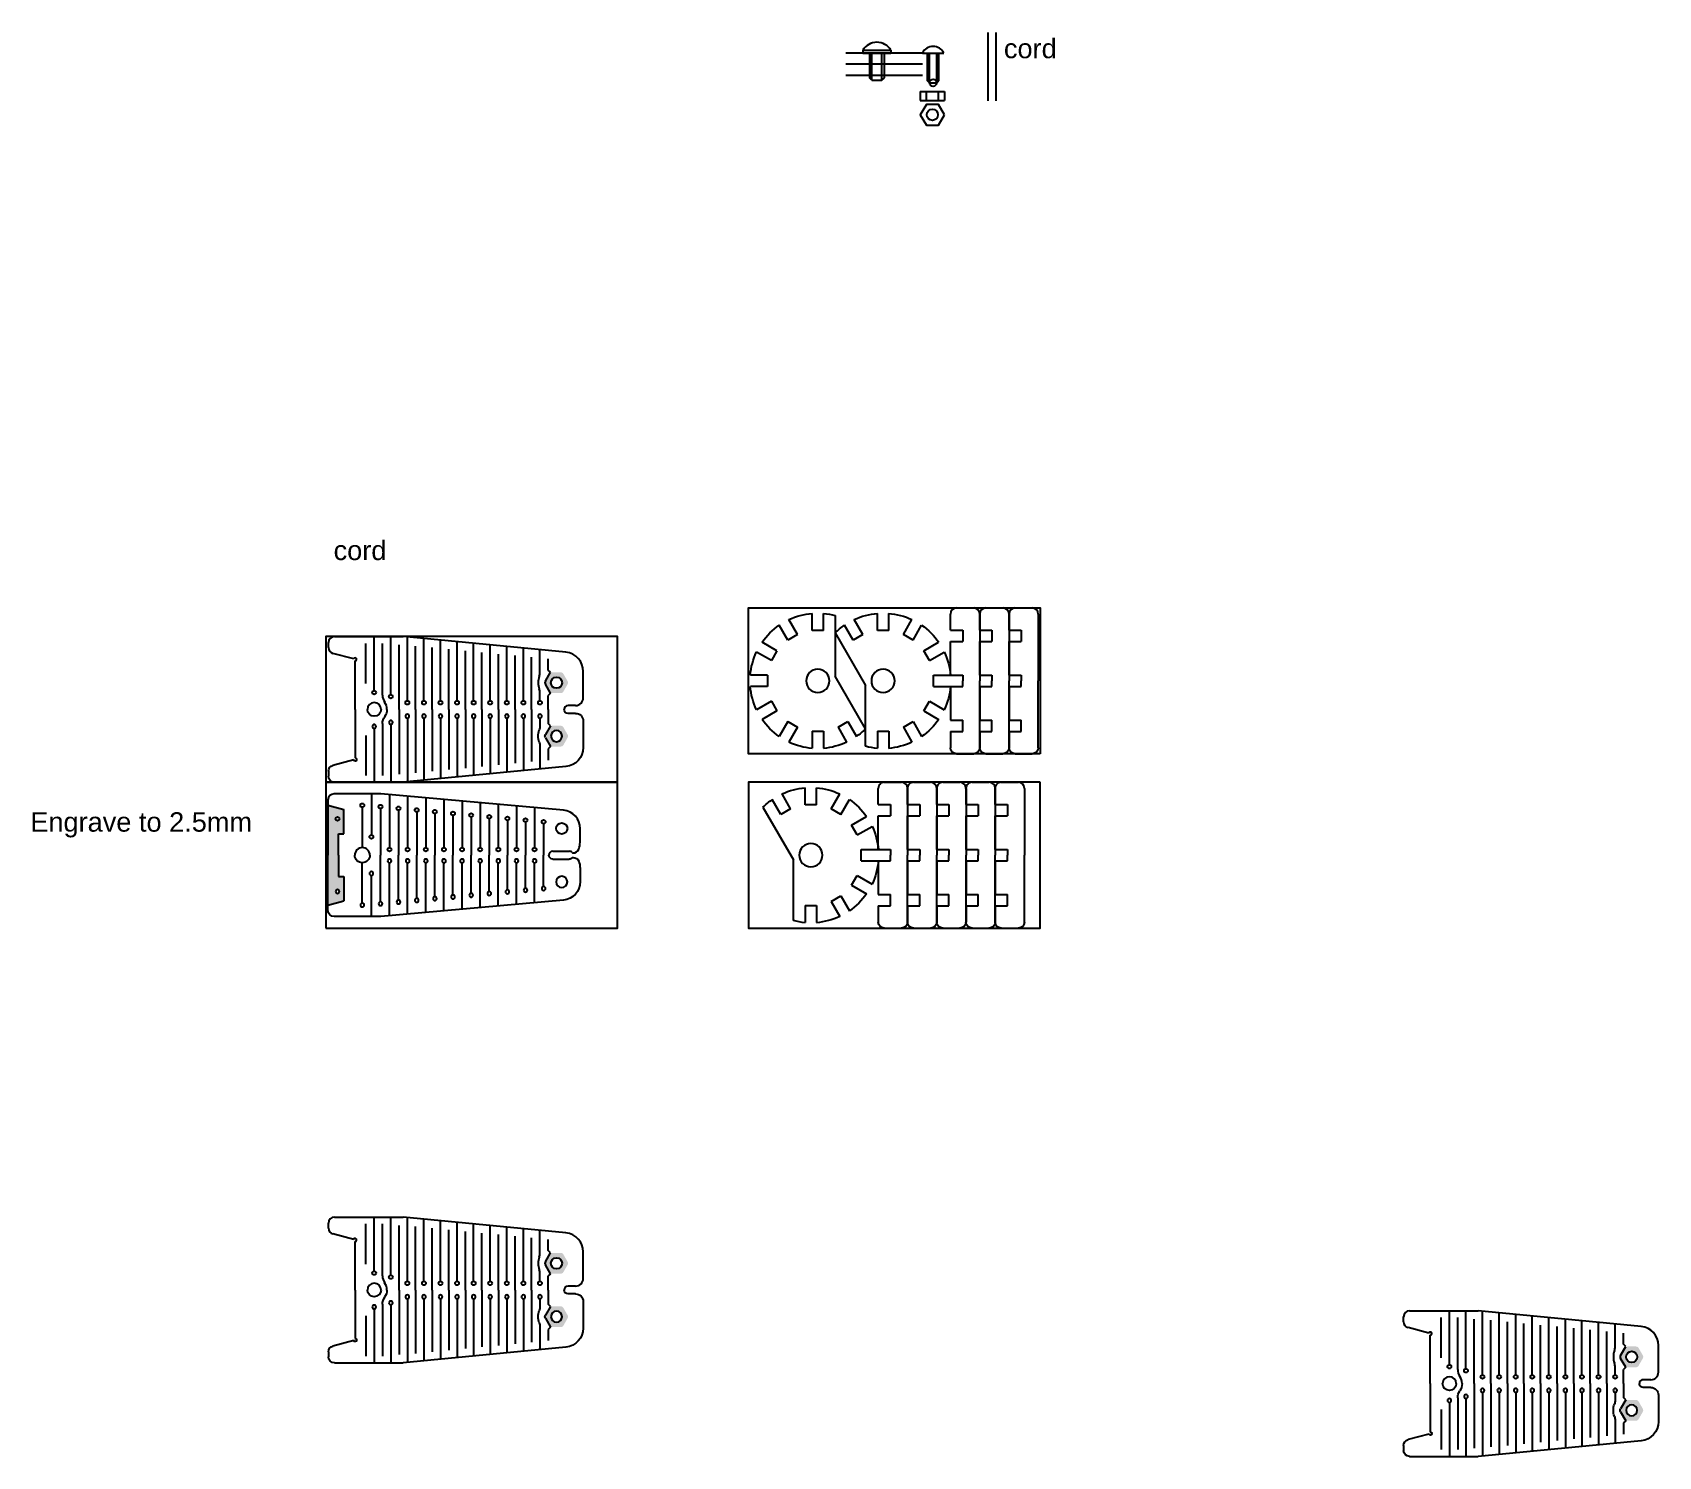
# Model space of a CAD drawing. Header units: inches. Extents: x -83 to 181, y 34 to 319.
# Drawn here: x 137.66 to 154.4, y 125.03 to 139.68 of the extents above; entities that cross this region are included whole.
import ezdxf

# ---------------------------------------------------------------- set-up
doc = ezdxf.new("R2010")
doc.units = ezdxf.units.IN
doc.header["$MEASUREMENT"] = 0
doc.layers.add('CUT', color=1, linetype='Continuous')
doc.layers.add('NOPLOT', color=40, linetype='Continuous')
doc.styles.add('Hylian', font='arial.ttf')

msp = doc.modelspace()

# ---------------------------------------------------------------- texts
at = {"layer": 'NOPLOT', "char_height": 0.2, "attachment_point": 1, "style": 'Hylian'}
for s, width, heights, insert in [('cord', 0.44255, [0], (147.664, 139.616)), ('cord', 0.44255, [0], (140.764, 134.451)), ('Engrave to 2.5mm', 2.97922, [0.453], (137.642, 131.656))]:
    msp.add_mtext_dynamic_manual_height_columns(s, width=width, gutter_width=1, heights=heights, dxfattribs=dict(at, insert=insert))

# ---------------------------------------------------------------- blocks, each defined once
blk = doc.blocks.new('WatchBand')
at = {"layer": 'NOPLOT', "true_color": 0x636466}
h = blk.add_hatch(color=251, dxfattribs=at)
h.dxf.hatch_style = 1
h.paths.add_polyline_path([(2.79, 5.56), (4.17, 5.56), (4.17, 11.93), (0, 13.05), (0, 0), (2.79, 0)])
edge = h.paths.add_edge_path(flags=16)
edge.add_arc((2.5, 9.5), 0.5, 0, 360)
for p, q in [((0, 14.44), (0, 0)), ((13.2, 16.03), (1.59, 16.03)), ((11.35, 16.03), (11.35, 5.28)), ((61.55, 11.76), (13.81, 16)), ((16.09, 15.8), (16.09, 2)), ((20.83, 15.37), (20.83, 2)), ((25.58, 14.95), (25.58, 2)), ((30.32, 14.53), (30.32, 2)), ((35.06, 14.11), (35.06, 2)), ((39.8, 13.69), (39.8, 2)), ((44.54, 13.27), (44.54, 2)), ((49.28, 12.85), (49.28, 2)), ((8.98, 12.53), (8.98, 1.97)), ((13.72, 12.18), (13.72, 0)), ((18.46, 11.74), (18.46, 0)), ((23.21, 11.3), (23.21, 0)), ((27.95, 10.86), (27.95, 0)), ((32.69, 10.41), (32.69, 0)), ((37.43, 9.97), (37.43, 0)), ((42.17, 9.53), (42.17, 0)), ((46.91, 9.09), (46.91, 0)), ((51.65, 8.65), (51.65, 0)), ((54.02, 12.43), (54.02, 2)), ((56.39, 8.21), (56.39, 0)), ((65.92, 3.38), (65.92, 7.05)), ((58.79, 1.02), (63.08, 1.02))]:
    blk.add_line(p, q)
for centre, radius in [((8.98, 13.03), 0.5), ((13.72, 12.68), 0.5), ((2.5, 9.5), 0.5), ((18.46, 12.24), 0.5), ((23.21, 11.8), 0.5), ((27.95, 11.36), 0.5), ((32.69, 10.91), 0.5), ((37.43, 10.47), 0.5), ((42.17, 10.03), 0.5), ((46.91, 9.59), 0.5), ((51.65, 9.15), 0.5), ((56.39, 8.71), 0.5), ((11.35, 4.78), 0.5), ((61.13, 6.98), 1.46), ((16.09, 1.5), 0.5), ((20.83, 1.5), 0.5), ((25.58, 1.5), 0.5), ((30.32, 1.5), 0.5), ((35.06, 1.5), 0.5), ((39.8, 1.5), 0.5), ((44.54, 1.5), 0.5), ((49.28, 1.5), 0.5), ((54.02, 1.5), 0.5)]:
    blk.add_circle(centre, radius)
for centre, radius, start, end in [((1.59, 14.44), 1.59, 90, 180), ((13.2, 9.68), 6.35, 84.4919, 90), ((61.13, 6.98), 4.79, 359.2425, 84.9256), ((8.98, 0), 1.97, 0, 180), ((58.79, 0), 1.02, 90, 180), ((63.08, 0), 1.02, 44.0197, 90), ((64.1, 0.98), 0.397, 224.0197, 270), ((64.1, 2.17), 1.59, 270, 337.6785), ((61.16, 3.38), 4.76, 337.6785, 0)]:
    blk.add_arc(centre, radius, start, end)
at = {"layer": 'NOPLOT'}
for p, q in [((0, 13.05), (4.17, 11.93)), ((4.17, 5.56), (4.17, 11.93)), ((2.78, 5.56), (4.17, 5.56)), ((2.78, 0), (2.78, 5.56))]:
    blk.add_line(p, q, dxfattribs=at)
blk = doc.blocks.new('Wristband2')
at = {"layer": 'NOPLOT', "true_color": 0x636466}
h = blk.add_hatch(color=251, dxfattribs=at)
h.dxf.hatch_style = 1
h.paths.add_polyline_path([(56.04, 9.31, 0.267949), (55.35, 9.7), (53.13, 9.7, 0.267949), (52.44, 9.31), (51.33, 7.38, 0.267949), (51.33, 6.59), (52.44, 4.66, 0.267949), (53.13, 4.27), (55.35, 4.27, 0.267949), (56.04, 4.66), (57.15, 6.59, 0.267949), (57.15, 7.38)])
h.paths.add_polyline_path([(55.7, 6.98, -1), (52.78, 6.98, -1)], flags=16)
for p, q in [((-5.41, 16.18), (-5.41, 17.46)), ((-3.82, 19.05), (14.11, 19.05)), ((4.41, 6.77), (4.41, 17.26)), ((6.58, 4.94), (6.58, 19.05)), ((8.74, 3.7), (8.74, 17.26)), ((10.91, 3.88), (10.91, 19.05)), ((56.72, 14.94), (14.11, 19.05)), ((15.24, 2.27), (15.24, 18.94)), ((19.58, 2.27), (19.58, 18.52)), ((23.91, 2.27), (23.91, 18.11)), ((28.24, 2.27), (28.24, 17.69)), ((32.58, 2.27), (32.58, 17.27)), ((1.21, 13.19), (-4.23, 14.65)), ((13.08, 0), (13.08, 16.88)), ((17.41, 0), (17.41, 16.57)), ((21.74, 0), (21.74, 16.15)), ((26.08, 0), (26.08, 15.73)), ((30.41, 0), (30.41, 15.31)), ((34.74, 0), (34.74, 14.89)), ((36.91, 2.27), (36.91, 16.85)), ((39.08, 0), (39.08, 14.48)), ((41.24, 2.27), (41.24, 16.43)), ((43.41, 0), (43.41, 14.06)), ((45.58, 2.27), (45.58, 16.02)), ((47.74, 0), (47.74, 13.64)), ((49.91, 9.65), (49.91, 15.6)), ((52.08, 10.3), (52.08, 13.22)), ((1.59, 0), (1.59, 12.69)), ((51.33, 7.38), (52.67, 9.7)), ((52.67, 9.7), (52.08, 10.3)), ((61.24, 3.02), (61.24, 9.96)), ((49.91, 2.27), (49.91, 4.31)), ((52.67, 4.27), (51.33, 6.59)), ((52.67, 4.27), (52.08, 3.67)), ((52.08, 0), (52.08, 3.67)), ((59.24, 1.02), (57.26, 1.02))]:
    blk.add_line(p, q)
for centre, radius in [((6.58, 4.44), 0.5), ((54.24, 6.98), 1.46), ((10.91, 3.38), 0.5), ((15.24, 1.77), 0.5), ((19.58, 1.77), 0.5), ((23.91, 1.77), 0.5), ((28.24, 1.77), 0.5), ((32.58, 1.77), 0.5), ((36.91, 1.77), 0.5), ((41.24, 1.77), 0.5), ((45.58, 1.77), 0.5), ((49.91, 1.77), 0.5)]:
    blk.add_circle(centre, radius)
for centre, radius, start, end in [((-3.82, 17.46), 1.59, 90, 180), ((-3.82, 16.18), 1.59, 180, 255), ((1.59, 13.09), 0.397, 270, 165), ((56.24, 9.96), 5, 0, 84.4919), ((54.24, 6.98), 4.79, 160.4266, 199.5734), ((46.73, 9.65), 3.17, 340.4266, 0), ((46.73, 4.31), 3.17, 0, 19.5734), ((52.02, 6.98), 0.794, 150, 210), ((6.58, 0), 1.78, 0, 180), ((11.92, 3.7), 3.17, 180, 214.7225), ((6.58, 0), 3.32, 0, 34.7225), ((57.26, 0), 1.02, 90, 180), ((59.24, 3.02), 2, 270, 0)]:
    blk.add_arc(centre, radius, start, end)
blk = doc.blocks.new('*U4')
for p, q in [((-0.088, 0.058), (0.088, 0.058)), ((-0.088, 0.058), (-0.088, -0.058)), ((-0.088, -0.058), (0.088, -0.058))]:
    blk.add_line(p, q)
blk = doc.blocks.new('Jig_Ring_Large')
for p in [(-0.673, -0.18), (0.493, -0.493)]:
    blk.add_line(p, (-0.048, -0.18))
blk.add_circle((0, 0), 0.12)
for start, end in [(94.7349, 115.2651), (64.7349, 85.2651), (124.7349, 145.2651), (34.7349, 55.2651), (154.7349, 175.2651), (4.7349, 25.2651), (184.7349, 195), (334.7349, 355.2651), (315, 325.2651)]:
    blk.add_arc((0, 0), 0.697, start, end)
at = {"color": 0, "linetype": 'ByBlock', "lineweight": -2, "transparency": 16777216}
for p, rotation in [((0, 0.606), 90), ((-0.303, 0.525), 120), ((0.303, 0.525), 59.99999999999999), ((-0.525, 0.303), 149.9999999999999), ((0.525, 0.303), 30), ((-0.606, 0), 180), ((0.525, -0.303), 329.9999999999999)]:
    blk.add_blockref('*U4', p, dxfattribs=dict(at, rotation=rotation))
blk.add_blockref('*U4', (0.606, 0), dxfattribs=at)
blk = doc.blocks.new('Form_Rib')
for p, q in [((-0.15, 0.521), (-0.15, 0.688)), ((-0.088, 0.75), (0.088, 0.75)), ((0.151, 0.688), (0.151, 0)), ((-0.15, 0.521), (-0.025, 0.521)), ((-0.025, 0.521), (-0.025, 0.406)), ((-0.15, 0.058), (-0.15, 0.406)), ((-0.15, 0.406), (-0.025, 0.406)), ((-0.15, 0.058), (-0.025, 0.058)), ((-0.025, 0.058), (-0.025, 0))]:
    blk.add_line(p, q)
for centre, start, end in [((-0.088, 0.688), 90, 180), ((0.088, 0.688), 0, 90)]:
    blk.add_arc(centre, 0.0625, start, end)
blk = doc.blocks.new('Jig_Rib')
at = {"xscale": -1}
blk.add_blockref('Form_Rib', (-0.025, 0), dxfattribs=at)
at = {"rotation": 180}
blk.add_blockref('Form_Rib', (-0.025, 0), dxfattribs=at)

# ---------------------------------------------------------------- linework, layer by layer
msp.add_circle((146.935, 139.163), 0.0365)
at = {"layer": 'CUT'}
for points in [[(148.036, 132.258), (145.036, 132.258), (145.036, 133.758), (148.036, 133.758)], [(140.685, 131.964), (143.685, 131.964), (143.685, 133.464), (140.685, 133.464)], [(140.685, 130.464), (143.685, 130.464), (143.685, 131.964), (140.685, 131.964)], [(148.036, 131.964), (145.036, 131.964), (145.036, 130.464), (148.036, 130.464)]]:
    msp.add_lwpolyline(points, close=True, dxfattribs=at)
at = {"layer": 'NOPLOT'}
for p, q in [((147.503, 138.976), (147.503, 139.68)), ((147.583, 138.976), (147.583, 139.68)), ((146.826, 139.469), (146.038, 139.469)), ((146.211, 139.499), (146.501, 139.499)), ((146.211, 139.499), (146.211, 139.469)), ((146.211, 139.469), (146.501, 139.469)), ((146.434, 139.469), (146.279, 139.469)), ((146.279, 139.469), (146.279, 139.213)), ((146.303, 139.189), (146.303, 139.469)), ((146.409, 139.189), (146.409, 139.469)), ((146.434, 139.213), (146.434, 139.469)), ((146.501, 139.499), (146.501, 139.469)), ((146.826, 139.469), (147.044, 139.469)), ((146.878, 139.184), (146.878, 139.469)), ((146.899, 139.163), (146.899, 139.469)), ((146.972, 139.163), (146.972, 139.469)), ((146.993, 139.184), (146.993, 139.469)), ((146.826, 139.354), (146.038, 139.354)), ((146.826, 139.239), (146.038, 139.239)), ((146.303, 139.189), (146.279, 139.213)), ((146.303, 139.189), (146.409, 139.189)), ((146.409, 139.189), (146.434, 139.213)), ((146.899, 139.163), (146.878, 139.184)), ((146.899, 139.163), (146.972, 139.163)), ((146.972, 139.163), (146.993, 139.184)), ((146.803, 139.073), (146.803, 138.982)), ((146.803, 139.073), (147.052, 139.073)), ((146.803, 138.982), (147.052, 138.982)), ((146.866, 138.982), (146.866, 139.073)), ((146.99, 138.982), (146.99, 139.073)), ((147.052, 139.073), (147.052, 138.982))]:
    msp.add_line(p, q, dxfattribs=at)
msp.add_lwpolyline([(147.052, 138.834), (146.99, 138.941), (146.866, 138.941), (146.803, 138.834), (146.866, 138.726), (146.99, 138.726)], close=True, dxfattribs=at)
msp.add_circle((146.928, 138.834), 0.0575, dxfattribs=at)
for centre, radius, start, end in [((146.356, 139.411), 0.169, 31.0222, 148.9778), ((146.935, 139.417), 0.121, 25.3301, 154.6699)]:
    msp.add_arc(centre, radius, start, end, dxfattribs=at)

# ---------------------------------------------------------------- block references
at = {"layer": 'CUT', "rotation": 180}
for p in [(147.24, 133.008), (147.541, 133.008), (147.842, 133.008)]:
    msp.add_blockref('Jig_Rib', p, dxfattribs=at)
at = {"layer": 'CUT', "xscale": -1}
for p, rotation in [((145.748, 133.008), 90), ((146.42, 133.008), 270), ((145.677, 131.214), 270)]:
    msp.add_blockref('Jig_Ring_Large', p, dxfattribs=dict(at, rotation=rotation))
at = {"layer": 'CUT', "xscale": 0.03937007874015748, "yscale": 0.03937007874015748, "zscale": 0.03937007874015748}
for name, p in [('Wristband2', (140.923, 132.714)), ('WatchBand', (140.706, 131.214)), ('Wristband2', (140.923, 126.739)), ('Wristband2', (151.991, 125.776))]:
    msp.add_blockref(name, p, dxfattribs=at)
at = {"layer": 'CUT', "xscale": -0.03937007874015748, "yscale": 0.03937007874015748, "zscale": 0.03937007874015748, "rotation": 180}
for name, p in [('Wristband2', (140.923, 132.714)), ('WatchBand', (140.706, 131.214)), ('Wristband2', (140.923, 126.739)), ('Wristband2', (151.991, 125.776))]:
    msp.add_blockref(name, p, dxfattribs=at)
at = {"layer": 'CUT', "xscale": -1}
for p in [(146.496, 131.214), (146.797, 131.214), (147.098, 131.214), (147.399, 131.214), (147.7, 131.214)]:
    msp.add_blockref('Jig_Rib', p, dxfattribs=at)

msp.set_redraw_order([(e.dxf.handle, doc.entitydb.next_handle()) for e in msp.query("TEXT MTEXT ATTDEF DIMENSION ARC_DIMENSION")])  # texts and dimensions are drawn at this point

doc.saveas('drawing.dxf')
